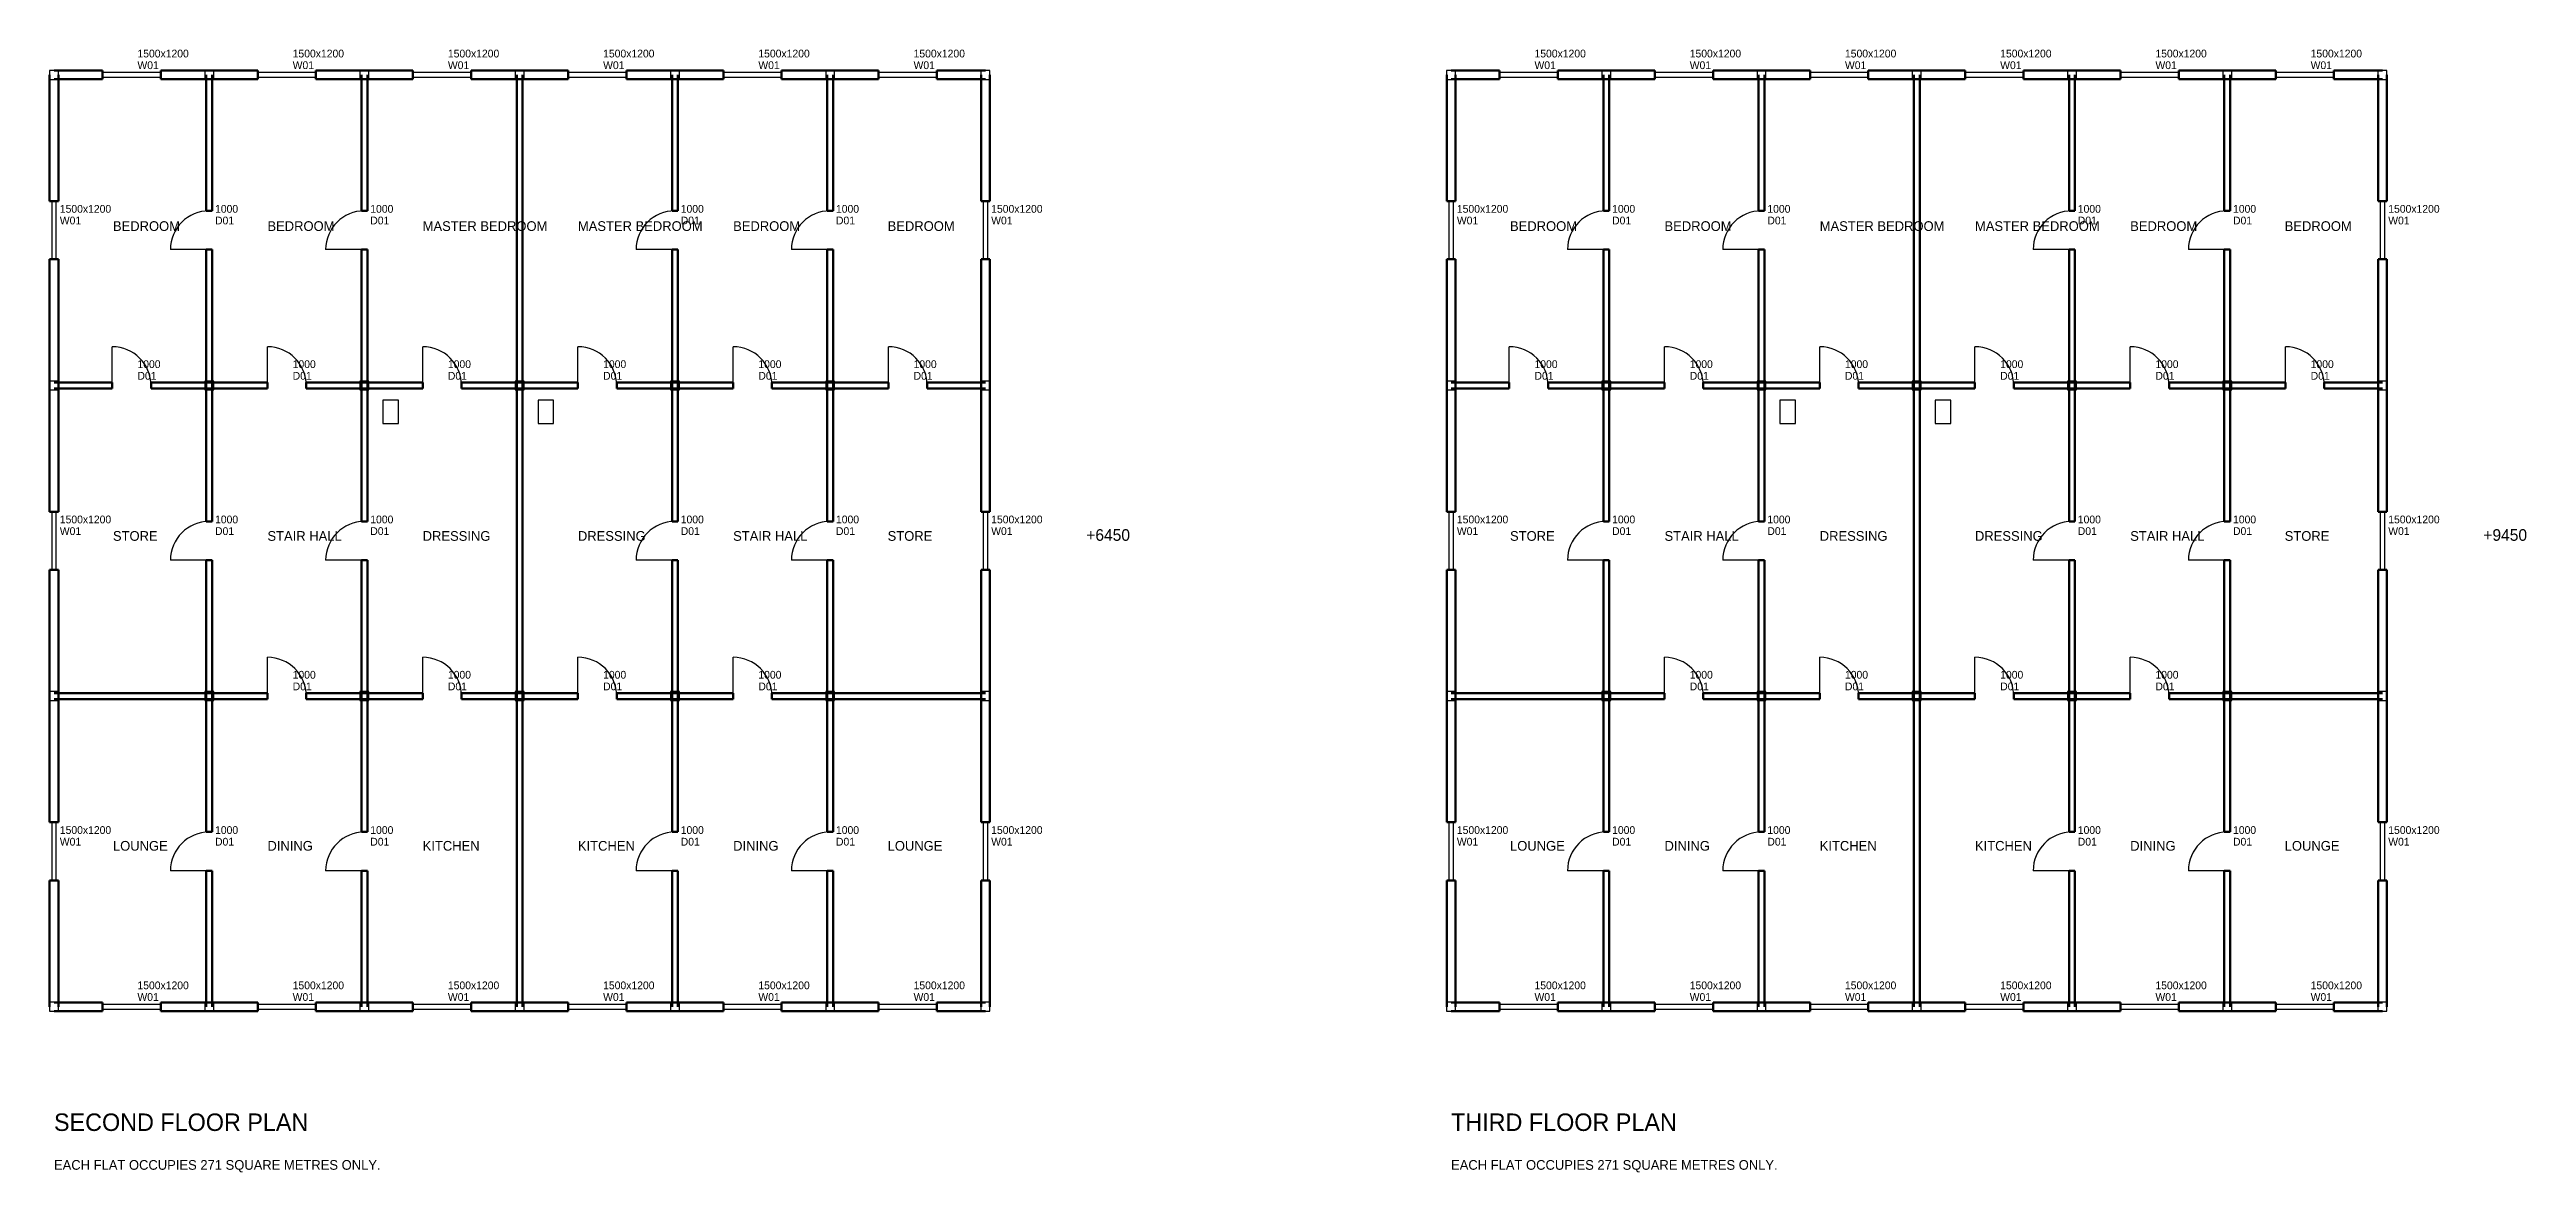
# Model space of a CAD drawing. Header units: millimetres. Extents: x -115 to 225469, y -4269 to 24653.
# Drawn here: x 71885 to 135711, y -4269 to 24653 of the extents above; entities that cross this region are included whole.
import ezdxf

# ---------------------------------------------------------------- set-up
doc = ezdxf.new("R2010")
doc.units = ezdxf.units.MM
for name, color, linetype in [('COLUMN', 5, 'CONTINUOUS'), ('DOOR', 3, 'CONTINUOUS'), ('SANITARY', 7, 'CONTINUOUS'), ('TEXT', 6, 'CONTINUOUS'), ('WALL', 4, 'CONTINUOUS'), ('WIND', 2, 'CONTINUOUS')]:
    doc.layers.add(name, color=color, linetype=linetype)

msp = doc.modelspace()

# ---------------------------------------------------------------- texts
at = {"layer": 'TEXT'}
for s, height, p in [('BEDROOM', 250, (73518.8, 19981.2)), ('BEDROOM', 250, (77500, 19981.2)), ('MASTER BEDROOM', 250, (81500, 19981.2)), ('MASTER BEDROOM', 250, (85500, 19981.2)), ('BEDROOM', 250, (89500, 19981.2)), ('BEDROOM', 250, (93481.2, 19981.2)), ('BEDROOM', 250, (109518.8, 19981.2)), ('BEDROOM', 250, (113500, 19981.2)), ('MASTER BEDROOM', 250, (117500, 19981.2)), ('MASTER BEDROOM', 250, (121500, 19981.2)), ('BEDROOM', 250, (125500, 19981.2)), ('BEDROOM', 250, (129481.2, 19981.2)), ('STORE', 250, (73518.8, 12000)), ('STAIR HALL', 250, (77500, 12000)), ('DRESSING', 250, (81500, 12000)), ('DRESSING', 250, (85500, 12000)), ('STAIR HALL', 250, (89500, 12000)), ('STORE', 250, (93481.2, 12000)), ('+6450', 300, (98600, 12000)), ('STORE', 250, (109518.8, 12000)), ('STAIR HALL', 250, (113500, 12000)), ('DRESSING', 250, (117500, 12000)), ('DRESSING', 250, (121500, 12000)), ('STAIR HALL', 250, (125500, 12000)), ('STORE', 250, (129481.2, 12000)), ('+9450', 300, (134600, 12000)), ('LOUNGE', 250, (73518.8, 4018.8)), ('DINING', 250, (77500, 4018.8)), ('KITCHEN', 250, (81500, 4018.8)), ('KITCHEN', 250, (85500, 4018.8)), ('DINING', 250, (89500, 4018.8)), ('LOUNGE', 250, (93481.2, 4018.8)), ('LOUNGE', 250, (109518.8, 4018.8)), ('DINING', 250, (113500, 4018.8)), ('KITCHEN', 250, (117500, 4018.8)), ('KITCHEN', 250, (121500, 4018.8)), ('DINING', 250, (125500, 4018.8)), ('LOUNGE', 250, (129481.2, 4018.8)), ('SECOND FLOOR PLAN', 450, (72000, -3200)), ('THIRD FLOOR PLAN', 450, (108000, -3200)), ('EACH FLAT OCCUPIES 271 SQUARE METRES ONLY.', 250, (72000, -4200)), ('EACH FLAT OCCUPIES 271 SQUARE METRES ONLY.', 250, (108000, -4200))]:
    msp.add_text(s, height=height, dxfattribs=at).set_placement(p)

# ---------------------------------------------------------------- blocks, each defined once
blk = doc.blocks.new('WINDOW')
at = {"layer": 'WIND'}
blk.add_lwpolyline([(-750, -60), (750, -60), (750, 60), (-750, 60)], close=True, dxfattribs=at)
blk = doc.blocks.new('DOOR')
at = {"layer": 'DOOR'}
blk.add_line((-500, 0), (-500, 1000), dxfattribs=at)
blk.add_arc((-500, 0), 1000, 0, 90, dxfattribs=at)
blk = doc.blocks.new('WC-STD')
at = {"layer": 'SANITARY'}
blk.add_lwpolyline([(-200, -300), (200, -300), (200, 300), (-200, 300)], close=True, dxfattribs=at)

# ---------------------------------------------------------------- linework, layer by layer
at = {"layer": 'COLUMN'}
for points in [[(71885, 23885), (72115, 23885), (72115, 24115), (71885, 24115)], [(75885, 23885), (76115, 23885), (76115, 24115), (75885, 24115)], [(79885, 23885), (80115, 23885), (80115, 24115), (79885, 24115)], [(83885, 23885), (84115, 23885), (84115, 24115), (83885, 24115)], [(87885, 23885), (88115, 23885), (88115, 24115), (87885, 24115)], [(91885, 23885), (92115, 23885), (92115, 24115), (91885, 24115)], [(95885, 23885), (96115, 23885), (96115, 24115), (95885, 24115)], [(107885, 23885), (108115, 23885), (108115, 24115), (107885, 24115)], [(111885, 23885), (112115, 23885), (112115, 24115), (111885, 24115)], [(115885, 23885), (116115, 23885), (116115, 24115), (115885, 24115)], [(119885, 23885), (120115, 23885), (120115, 24115), (119885, 24115)], [(123885, 23885), (124115, 23885), (124115, 24115), (123885, 24115)], [(127885, 23885), (128115, 23885), (128115, 24115), (127885, 24115)], [(131885, 23885), (132115, 23885), (132115, 24115), (131885, 24115)], [(71885, 15885), (72115, 15885), (72115, 16115), (71885, 16115)], [(75885, 15885), (76115, 15885), (76115, 16115), (75885, 16115)], [(79885, 15885), (80115, 15885), (80115, 16115), (79885, 16115)], [(83885, 15885), (84115, 15885), (84115, 16115), (83885, 16115)], [(87885, 15885), (88115, 15885), (88115, 16115), (87885, 16115)], [(91885, 15885), (92115, 15885), (92115, 16115), (91885, 16115)], [(95885, 15885), (96115, 15885), (96115, 16115), (95885, 16115)], [(107885, 15885), (108115, 15885), (108115, 16115), (107885, 16115)], [(111885, 15885), (112115, 15885), (112115, 16115), (111885, 16115)], [(115885, 15885), (116115, 15885), (116115, 16115), (115885, 16115)], [(119885, 15885), (120115, 15885), (120115, 16115), (119885, 16115)], [(123885, 15885), (124115, 15885), (124115, 16115), (123885, 16115)], [(127885, 15885), (128115, 15885), (128115, 16115), (127885, 16115)], [(131885, 15885), (132115, 15885), (132115, 16115), (131885, 16115)], [(71885, 7885), (72115, 7885), (72115, 8115), (71885, 8115)], [(75885, 7885), (76115, 7885), (76115, 8115), (75885, 8115)], [(79885, 7885), (80115, 7885), (80115, 8115), (79885, 8115)], [(83885, 7885), (84115, 7885), (84115, 8115), (83885, 8115)], [(87885, 7885), (88115, 7885), (88115, 8115), (87885, 8115)], [(91885, 7885), (92115, 7885), (92115, 8115), (91885, 8115)], [(95885, 7885), (96115, 7885), (96115, 8115), (95885, 8115)], [(107885, 7885), (108115, 7885), (108115, 8115), (107885, 8115)], [(111885, 7885), (112115, 7885), (112115, 8115), (111885, 8115)], [(115885, 7885), (116115, 7885), (116115, 8115), (115885, 8115)], [(119885, 7885), (120115, 7885), (120115, 8115), (119885, 8115)], [(123885, 7885), (124115, 7885), (124115, 8115), (123885, 8115)], [(127885, 7885), (128115, 7885), (128115, 8115), (127885, 8115)], [(131885, 7885), (132115, 7885), (132115, 8115), (131885, 8115)], [(71885, -115), (72115, -115), (72115, 115), (71885, 115)], [(75885, -115), (76115, -115), (76115, 115), (75885, 115)], [(79885, -115), (80115, -115), (80115, 115), (79885, 115)], [(83885, -115), (84115, -115), (84115, 115), (83885, 115)], [(87885, -115), (88115, -115), (88115, 115), (87885, 115)], [(91885, -115), (92115, -115), (92115, 115), (91885, 115)], [(95885, -115), (96115, -115), (96115, 115), (95885, 115)], [(107885, -115), (108115, -115), (108115, 115), (107885, 115)], [(111885, -115), (112115, -115), (112115, 115), (111885, 115)], [(115885, -115), (116115, -115), (116115, 115), (115885, 115)], [(119885, -115), (120115, -115), (120115, 115), (119885, 115)], [(123885, -115), (124115, -115), (124115, 115), (123885, 115)], [(127885, -115), (128115, -115), (128115, 115), (127885, 115)], [(131885, -115), (132115, -115), (132115, 115), (131885, 115)]]:
    msp.add_lwpolyline(points, close=True, dxfattribs=at)
at = {"layer": 'WALL', "lineweight": 50}
for p, q in [((71887.5, 20750), (71887.5, 24000)), ((73250, 24112.5), (72000, 24112.5)), ((72000, 23887.5), (73250, 23887.5)), ((72112.5, 24000), (72112.5, 20750)), ((73250, 23887.5), (73250, 24112.5)), ((76000, 24112.5), (74750, 24112.5)), ((74750, 23887.5), (74750, 24112.5)), ((74750, 23887.5), (76000, 23887.5)), ((75925, 20500), (75925, 24000)), ((77250, 24112.5), (76000, 24112.5)), ((76000, 23887.5), (77250, 23887.5)), ((76075, 24000), (76075, 20500)), ((77250, 23887.5), (77250, 24112.5)), ((80000, 24112.5), (78750, 24112.5)), ((78750, 23887.5), (78750, 24112.5)), ((78750, 23887.5), (80000, 23887.5)), ((79925, 20500), (79925, 24000)), ((81250, 24112.5), (80000, 24112.5)), ((80000, 23887.5), (81250, 23887.5)), ((80075, 24000), (80075, 20500)), ((81250, 23887.5), (81250, 24112.5)), ((84000, 24112.5), (82750, 24112.5)), ((82750, 23887.5), (82750, 24112.5)), ((82750, 23887.5), (84000, 23887.5)), ((83925, 16000), (83925, 24000)), ((85250, 24112.5), (84000, 24112.5)), ((84000, 23887.5), (85250, 23887.5)), ((84075, 24000), (84075, 16000)), ((85250, 23887.5), (85250, 24112.5)), ((88000, 24112.5), (86750, 24112.5)), ((86750, 23887.5), (86750, 24112.5)), ((86750, 23887.5), (88000, 23887.5)), ((87925, 20500), (87925, 24000)), ((89250, 24112.5), (88000, 24112.5)), ((88000, 23887.5), (89250, 23887.5)), ((88075, 24000), (88075, 20500)), ((89250, 23887.5), (89250, 24112.5)), ((92000, 24112.5), (90750, 24112.5)), ((90750, 23887.5), (90750, 24112.5)), ((90750, 23887.5), (92000, 23887.5)), ((91925, 20500), (91925, 24000)), ((93250, 24112.5), (92000, 24112.5)), ((92000, 23887.5), (93250, 23887.5)), ((92075, 24000), (92075, 20500)), ((93250, 23887.5), (93250, 24112.5)), ((96000, 24112.5), (94750, 24112.5)), ((94750, 23887.5), (94750, 24112.5)), ((94750, 23887.5), (96000, 23887.5)), ((95887.5, 20750), (95887.5, 24000)), ((96112.5, 24000), (96112.5, 20750)), ((107887.5, 20750), (107887.5, 24000)), ((109250, 24112.5), (108000, 24112.5)), ((108000, 23887.5), (109250, 23887.5)), ((108112.5, 24000), (108112.5, 20750)), ((109250, 23887.5), (109250, 24112.5)), ((112000, 24112.5), (110750, 24112.5)), ((110750, 23887.5), (110750, 24112.5)), ((110750, 23887.5), (112000, 23887.5)), ((111925, 20500), (111925, 24000)), ((113250, 24112.5), (112000, 24112.5)), ((112000, 23887.5), (113250, 23887.5)), ((112075, 24000), (112075, 20500)), ((113250, 23887.5), (113250, 24112.5)), ((116000, 24112.5), (114750, 24112.5)), ((114750, 23887.5), (114750, 24112.5)), ((114750, 23887.5), (116000, 23887.5)), ((115925, 20500), (115925, 24000)), ((117250, 24112.5), (116000, 24112.5)), ((116000, 23887.5), (117250, 23887.5)), ((116075, 24000), (116075, 20500)), ((117250, 23887.5), (117250, 24112.5)), ((120000, 24112.5), (118750, 24112.5)), ((118750, 23887.5), (118750, 24112.5)), ((118750, 23887.5), (120000, 23887.5)), ((119925, 16000), (119925, 24000)), ((121250, 24112.5), (120000, 24112.5)), ((120000, 23887.5), (121250, 23887.5)), ((120075, 24000), (120075, 16000)), ((121250, 23887.5), (121250, 24112.5)), ((124000, 24112.5), (122750, 24112.5)), ((122750, 23887.5), (122750, 24112.5)), ((122750, 23887.5), (124000, 23887.5)), ((123925, 20500), (123925, 24000)), ((125250, 24112.5), (124000, 24112.5)), ((124000, 23887.5), (125250, 23887.5)), ((124075, 24000), (124075, 20500)), ((125250, 23887.5), (125250, 24112.5)), ((128000, 24112.5), (126750, 24112.5)), ((126750, 23887.5), (126750, 24112.5)), ((126750, 23887.5), (128000, 23887.5)), ((127925, 20500), (127925, 24000)), ((129250, 24112.5), (128000, 24112.5)), ((128000, 23887.5), (129250, 23887.5)), ((128075, 24000), (128075, 20500)), ((129250, 23887.5), (129250, 24112.5)), ((132000, 24112.5), (130750, 24112.5)), ((130750, 23887.5), (130750, 24112.5)), ((130750, 23887.5), (132000, 23887.5)), ((131887.5, 20750), (131887.5, 24000)), ((132112.5, 24000), (132112.5, 20750)), ((71887.5, 20750), (72112.5, 20750)), ((75925, 20500), (76075, 20500)), ((79925, 20500), (80075, 20500)), ((87925, 20500), (88075, 20500)), ((91925, 20500), (92075, 20500)), ((95887.5, 20750), (96112.5, 20750)), ((107887.5, 20750), (108112.5, 20750)), ((111925, 20500), (112075, 20500)), ((115925, 20500), (116075, 20500)), ((123925, 20500), (124075, 20500)), ((127925, 20500), (128075, 20500)), ((131887.5, 20750), (132112.5, 20750)), ((71887.5, 16000), (71887.5, 19250)), ((71887.5, 19250), (72112.5, 19250)), ((72112.5, 19250), (72112.5, 16000)), ((75925, 16000), (75925, 19500)), ((75925, 19500), (76075, 19500)), ((76075, 19500), (76075, 16000)), ((79925, 16000), (79925, 19500)), ((79925, 19500), (80075, 19500)), ((80075, 19500), (80075, 16000)), ((87925, 16000), (87925, 19500)), ((87925, 19500), (88075, 19500)), ((88075, 19500), (88075, 16000)), ((91925, 16000), (91925, 19500)), ((91925, 19500), (92075, 19500)), ((92075, 19500), (92075, 16000)), ((95887.5, 16000), (95887.5, 19250)), ((95887.5, 19250), (96112.5, 19250)), ((96112.5, 19250), (96112.5, 16000)), ((107887.5, 16000), (107887.5, 19250)), ((107887.5, 19250), (108112.5, 19250)), ((108112.5, 19250), (108112.5, 16000)), ((111925, 16000), (111925, 19500)), ((111925, 19500), (112075, 19500)), ((112075, 19500), (112075, 16000)), ((115925, 16000), (115925, 19500)), ((115925, 19500), (116075, 19500)), ((116075, 19500), (116075, 16000)), ((123925, 16000), (123925, 19500)), ((123925, 19500), (124075, 19500)), ((124075, 19500), (124075, 16000)), ((127925, 16000), (127925, 19500)), ((127925, 19500), (128075, 19500)), ((128075, 19500), (128075, 16000)), ((131887.5, 16000), (131887.5, 19250)), ((131887.5, 19250), (132112.5, 19250)), ((132112.5, 19250), (132112.5, 16000)), ((71887.5, 12750), (71887.5, 16000)), ((73500, 16075), (72000, 16075)), ((72112.5, 16000), (72112.5, 12750)), ((73500, 15925), (73500, 16075)), ((76000, 16075), (74500, 16075)), ((74500, 15925), (74500, 16075)), ((75925, 12500), (75925, 16000)), ((77500, 16075), (76000, 16075)), ((76075, 16000), (76075, 12500)), ((77500, 15925), (77500, 16075)), ((80000, 16075), (78500, 16075)), ((78500, 15925), (78500, 16075)), ((79925, 12500), (79925, 16000)), ((81500, 16075), (80000, 16075)), ((80075, 16000), (80075, 12500)), ((81500, 15925), (81500, 16075)), ((84000, 16075), (82500, 16075)), ((82500, 15925), (82500, 16075)), ((83925, 8000), (83925, 16000)), ((85500, 16075), (84000, 16075)), ((84075, 16000), (84075, 8000)), ((85500, 15925), (85500, 16075)), ((88000, 16075), (86500, 16075)), ((86500, 15925), (86500, 16075)), ((87925, 12500), (87925, 16000)), ((89500, 16075), (88000, 16075)), ((88075, 16000), (88075, 12500)), ((89500, 15925), (89500, 16075)), ((92000, 16075), (90500, 16075)), ((90500, 15925), (90500, 16075)), ((91925, 12500), (91925, 16000)), ((93500, 16075), (92000, 16075)), ((92075, 16000), (92075, 12500)), ((93500, 15925), (93500, 16075)), ((96000, 16075), (94500, 16075)), ((94500, 15925), (94500, 16075)), ((95887.5, 12750), (95887.5, 16000)), ((96112.5, 16000), (96112.5, 12750)), ((107887.5, 12750), (107887.5, 16000)), ((109500, 16075), (108000, 16075)), ((108112.5, 16000), (108112.5, 12750)), ((109500, 15925), (109500, 16075)), ((112000, 16075), (110500, 16075)), ((110500, 15925), (110500, 16075)), ((111925, 12500), (111925, 16000)), ((113500, 16075), (112000, 16075)), ((112075, 16000), (112075, 12500)), ((113500, 15925), (113500, 16075)), ((116000, 16075), (114500, 16075)), ((114500, 15925), (114500, 16075)), ((115925, 12500), (115925, 16000)), ((117500, 16075), (116000, 16075)), ((116075, 16000), (116075, 12500)), ((117500, 15925), (117500, 16075)), ((120000, 16075), (118500, 16075)), ((118500, 15925), (118500, 16075)), ((119925, 8000), (119925, 16000)), ((121500, 16075), (120000, 16075)), ((120075, 16000), (120075, 8000)), ((121500, 15925), (121500, 16075)), ((124000, 16075), (122500, 16075)), ((122500, 15925), (122500, 16075)), ((123925, 12500), (123925, 16000)), ((125500, 16075), (124000, 16075)), ((124075, 16000), (124075, 12500)), ((125500, 15925), (125500, 16075)), ((128000, 16075), (126500, 16075)), ((126500, 15925), (126500, 16075)), ((127925, 12500), (127925, 16000)), ((129500, 16075), (128000, 16075)), ((128075, 16000), (128075, 12500)), ((129500, 15925), (129500, 16075)), ((132000, 16075), (130500, 16075)), ((130500, 15925), (130500, 16075)), ((131887.5, 12750), (131887.5, 16000)), ((132112.5, 16000), (132112.5, 12750)), ((72000, 15925), (73500, 15925)), ((74500, 15925), (76000, 15925)), ((76000, 15925), (77500, 15925)), ((78500, 15925), (80000, 15925)), ((80000, 15925), (81500, 15925)), ((82500, 15925), (84000, 15925)), ((84000, 15925), (85500, 15925)), ((86500, 15925), (88000, 15925)), ((88000, 15925), (89500, 15925)), ((90500, 15925), (92000, 15925)), ((92000, 15925), (93500, 15925)), ((94500, 15925), (96000, 15925)), ((108000, 15925), (109500, 15925)), ((110500, 15925), (112000, 15925)), ((112000, 15925), (113500, 15925)), ((114500, 15925), (116000, 15925)), ((116000, 15925), (117500, 15925)), ((118500, 15925), (120000, 15925)), ((120000, 15925), (121500, 15925)), ((122500, 15925), (124000, 15925)), ((124000, 15925), (125500, 15925)), ((126500, 15925), (128000, 15925)), ((128000, 15925), (129500, 15925)), ((130500, 15925), (132000, 15925)), ((71887.5, 12750), (72112.5, 12750)), ((75925, 12500), (76075, 12500)), ((79925, 12500), (80075, 12500)), ((87925, 12500), (88075, 12500)), ((91925, 12500), (92075, 12500)), ((95887.5, 12750), (96112.5, 12750)), ((107887.5, 12750), (108112.5, 12750)), ((111925, 12500), (112075, 12500)), ((115925, 12500), (116075, 12500)), ((123925, 12500), (124075, 12500)), ((127925, 12500), (128075, 12500)), ((131887.5, 12750), (132112.5, 12750)), ((75925, 8000), (75925, 11500)), ((75925, 11500), (76075, 11500)), ((76075, 11500), (76075, 8000)), ((79925, 8000), (79925, 11500)), ((79925, 11500), (80075, 11500)), ((80075, 11500), (80075, 8000)), ((87925, 8000), (87925, 11500)), ((87925, 11500), (88075, 11500)), ((88075, 11500), (88075, 8000)), ((91925, 8000), (91925, 11500)), ((91925, 11500), (92075, 11500)), ((92075, 11500), (92075, 8000)), ((111925, 8000), (111925, 11500)), ((111925, 11500), (112075, 11500)), ((112075, 11500), (112075, 8000)), ((115925, 8000), (115925, 11500)), ((115925, 11500), (116075, 11500)), ((116075, 11500), (116075, 8000)), ((123925, 8000), (123925, 11500)), ((123925, 11500), (124075, 11500)), ((124075, 11500), (124075, 8000)), ((127925, 8000), (127925, 11500)), ((127925, 11500), (128075, 11500)), ((128075, 11500), (128075, 8000)), ((71887.5, 8000), (71887.5, 11250)), ((71887.5, 11250), (72112.5, 11250)), ((72112.5, 11250), (72112.5, 8000)), ((95887.5, 8000), (95887.5, 11250)), ((95887.5, 11250), (96112.5, 11250)), ((96112.5, 11250), (96112.5, 8000)), ((107887.5, 8000), (107887.5, 11250)), ((107887.5, 11250), (108112.5, 11250)), ((108112.5, 11250), (108112.5, 8000)), ((131887.5, 8000), (131887.5, 11250)), ((131887.5, 11250), (132112.5, 11250)), ((132112.5, 11250), (132112.5, 8000)), ((71887.5, 4750), (71887.5, 8000)), ((76000, 8075), (72000, 8075)), ((72000, 7925), (76000, 7925)), ((72112.5, 8000), (72112.5, 4750)), ((75925, 4500), (75925, 8000)), ((77500, 8075), (76000, 8075)), ((76000, 7925), (77500, 7925)), ((76075, 8000), (76075, 4500)), ((77500, 7925), (77500, 8075)), ((80000, 8075), (78500, 8075)), ((78500, 7925), (78500, 8075)), ((78500, 7925), (80000, 7925)), ((79925, 4500), (79925, 8000)), ((81500, 8075), (80000, 8075)), ((80000, 7925), (81500, 7925)), ((80075, 8000), (80075, 4500)), ((81500, 7925), (81500, 8075)), ((84000, 8075), (82500, 8075)), ((82500, 7925), (82500, 8075)), ((82500, 7925), (84000, 7925)), ((83925, 0), (83925, 8000)), ((85500, 8075), (84000, 8075)), ((84000, 7925), (85500, 7925)), ((84075, 8000), (84075, 0)), ((85500, 7925), (85500, 8075)), ((88000, 8075), (86500, 8075)), ((86500, 7925), (86500, 8075)), ((86500, 7925), (88000, 7925)), ((87925, 4500), (87925, 8000)), ((89500, 8075), (88000, 8075)), ((88000, 7925), (89500, 7925)), ((88075, 8000), (88075, 4500)), ((89500, 7925), (89500, 8075)), ((92000, 8075), (90500, 8075)), ((90500, 7925), (90500, 8075)), ((90500, 7925), (92000, 7925)), ((91925, 4500), (91925, 8000)), ((96000, 8075), (92000, 8075)), ((92000, 7925), (96000, 7925)), ((92075, 8000), (92075, 4500)), ((95887.5, 4750), (95887.5, 8000)), ((96112.5, 8000), (96112.5, 4750)), ((107887.5, 4750), (107887.5, 8000)), ((112000, 8075), (108000, 8075)), ((108000, 7925), (112000, 7925)), ((108112.5, 8000), (108112.5, 4750)), ((111925, 4500), (111925, 8000)), ((113500, 8075), (112000, 8075)), ((112000, 7925), (113500, 7925)), ((112075, 8000), (112075, 4500)), ((113500, 7925), (113500, 8075)), ((116000, 8075), (114500, 8075)), ((114500, 7925), (114500, 8075)), ((114500, 7925), (116000, 7925)), ((115925, 4500), (115925, 8000)), ((117500, 8075), (116000, 8075)), ((116000, 7925), (117500, 7925)), ((116075, 8000), (116075, 4500)), ((117500, 7925), (117500, 8075)), ((120000, 8075), (118500, 8075)), ((118500, 7925), (118500, 8075)), ((118500, 7925), (120000, 7925)), ((119925, 0), (119925, 8000)), ((121500, 8075), (120000, 8075)), ((120000, 7925), (121500, 7925)), ((120075, 8000), (120075, 0)), ((121500, 7925), (121500, 8075)), ((124000, 8075), (122500, 8075)), ((122500, 7925), (122500, 8075)), ((122500, 7925), (124000, 7925)), ((123925, 4500), (123925, 8000)), ((125500, 8075), (124000, 8075)), ((124000, 7925), (125500, 7925)), ((124075, 8000), (124075, 4500)), ((125500, 7925), (125500, 8075)), ((128000, 8075), (126500, 8075)), ((126500, 7925), (126500, 8075)), ((126500, 7925), (128000, 7925)), ((127925, 4500), (127925, 8000)), ((132000, 8075), (128000, 8075)), ((128000, 7925), (132000, 7925)), ((128075, 8000), (128075, 4500)), ((131887.5, 4750), (131887.5, 8000)), ((132112.5, 8000), (132112.5, 4750)), ((71887.5, 4750), (72112.5, 4750)), ((75925, 4500), (76075, 4500)), ((79925, 4500), (80075, 4500)), ((87925, 4500), (88075, 4500)), ((91925, 4500), (92075, 4500)), ((95887.5, 4750), (96112.5, 4750)), ((107887.5, 4750), (108112.5, 4750)), ((111925, 4500), (112075, 4500)), ((115925, 4500), (116075, 4500)), ((123925, 4500), (124075, 4500)), ((127925, 4500), (128075, 4500)), ((131887.5, 4750), (132112.5, 4750)), ((71887.5, 0), (71887.5, 3250)), ((71887.5, 3250), (72112.5, 3250)), ((72112.5, 3250), (72112.5, 0)), ((75925, 0), (75925, 3500)), ((75925, 3500), (76075, 3500)), ((76075, 3500), (76075, 0)), ((79925, 0), (79925, 3500)), ((79925, 3500), (80075, 3500)), ((80075, 3500), (80075, 0)), ((87925, 0), (87925, 3500)), ((87925, 3500), (88075, 3500)), ((88075, 3500), (88075, 0)), ((91925, 0), (91925, 3500)), ((91925, 3500), (92075, 3500)), ((92075, 3500), (92075, 0)), ((95887.5, 0), (95887.5, 3250)), ((95887.5, 3250), (96112.5, 3250)), ((96112.5, 3250), (96112.5, 0)), ((107887.5, 0), (107887.5, 3250)), ((107887.5, 3250), (108112.5, 3250)), ((108112.5, 3250), (108112.5, 0)), ((111925, 0), (111925, 3500)), ((111925, 3500), (112075, 3500)), ((112075, 3500), (112075, 0)), ((115925, 0), (115925, 3500)), ((115925, 3500), (116075, 3500)), ((116075, 3500), (116075, 0)), ((123925, 0), (123925, 3500)), ((123925, 3500), (124075, 3500)), ((124075, 3500), (124075, 0)), ((127925, 0), (127925, 3500)), ((127925, 3500), (128075, 3500)), ((128075, 3500), (128075, 0)), ((131887.5, 0), (131887.5, 3250)), ((131887.5, 3250), (132112.5, 3250)), ((132112.5, 3250), (132112.5, 0)), ((73250, 112.5), (72000, 112.5)), ((73250, -112.5), (73250, 112.5)), ((76000, 112.5), (74750, 112.5)), ((74750, -112.5), (74750, 112.5)), ((77250, 112.5), (76000, 112.5)), ((77250, -112.5), (77250, 112.5)), ((80000, 112.5), (78750, 112.5)), ((78750, -112.5), (78750, 112.5)), ((81250, 112.5), (80000, 112.5)), ((81250, -112.5), (81250, 112.5)), ((84000, 112.5), (82750, 112.5)), ((82750, -112.5), (82750, 112.5)), ((85250, 112.5), (84000, 112.5)), ((85250, -112.5), (85250, 112.5)), ((88000, 112.5), (86750, 112.5)), ((86750, -112.5), (86750, 112.5)), ((89250, 112.5), (88000, 112.5)), ((89250, -112.5), (89250, 112.5)), ((92000, 112.5), (90750, 112.5)), ((90750, -112.5), (90750, 112.5)), ((93250, 112.5), (92000, 112.5)), ((93250, -112.5), (93250, 112.5)), ((96000, 112.5), (94750, 112.5)), ((94750, -112.5), (94750, 112.5)), ((109250, 112.5), (108000, 112.5)), ((109250, -112.5), (109250, 112.5)), ((112000, 112.5), (110750, 112.5)), ((110750, -112.5), (110750, 112.5)), ((113250, 112.5), (112000, 112.5)), ((113250, -112.5), (113250, 112.5)), ((116000, 112.5), (114750, 112.5)), ((114750, -112.5), (114750, 112.5)), ((117250, 112.5), (116000, 112.5)), ((117250, -112.5), (117250, 112.5)), ((120000, 112.5), (118750, 112.5)), ((118750, -112.5), (118750, 112.5)), ((121250, 112.5), (120000, 112.5)), ((121250, -112.5), (121250, 112.5)), ((124000, 112.5), (122750, 112.5)), ((122750, -112.5), (122750, 112.5)), ((125250, 112.5), (124000, 112.5)), ((125250, -112.5), (125250, 112.5)), ((128000, 112.5), (126750, 112.5)), ((126750, -112.5), (126750, 112.5)), ((129250, 112.5), (128000, 112.5)), ((129250, -112.5), (129250, 112.5)), ((132000, 112.5), (130750, 112.5)), ((130750, -112.5), (130750, 112.5)), ((72000, -112.5), (73250, -112.5)), ((74750, -112.5), (76000, -112.5)), ((76000, -112.5), (77250, -112.5)), ((78750, -112.5), (80000, -112.5)), ((80000, -112.5), (81250, -112.5)), ((82750, -112.5), (84000, -112.5)), ((84000, -112.5), (85250, -112.5)), ((86750, -112.5), (88000, -112.5)), ((88000, -112.5), (89250, -112.5)), ((90750, -112.5), (92000, -112.5)), ((92000, -112.5), (93250, -112.5)), ((94750, -112.5), (96000, -112.5)), ((108000, -112.5), (109250, -112.5)), ((110750, -112.5), (112000, -112.5)), ((112000, -112.5), (113250, -112.5)), ((114750, -112.5), (116000, -112.5)), ((116000, -112.5), (117250, -112.5)), ((118750, -112.5), (120000, -112.5)), ((120000, -112.5), (121250, -112.5)), ((122750, -112.5), (124000, -112.5)), ((124000, -112.5), (125250, -112.5)), ((126750, -112.5), (128000, -112.5)), ((128000, -112.5), (129250, -112.5)), ((130750, -112.5), (132000, -112.5))]:
    msp.add_line(p, q, dxfattribs=at)

# ---------------------------------------------------------------- block references
at = {"layer": 'DOOR'}
ref = msp.add_blockref('DOOR', (76000, 20000), dxfattribs=dict(at, rotation=90))
ref.add_attrib('MARK', 'D01', (76150, 20150), dxfattribs={"layer": 'TEXT', "height": 200})
ref.add_attrib('WIDTH', '1000', (76150, 20450), dxfattribs={"layer": 'TEXT', "height": 200})
ref = msp.add_blockref('DOOR', (80000, 20000), dxfattribs=dict(at, rotation=90))
ref.add_attrib('MARK', 'D01', (80150, 20150), dxfattribs={"layer": 'TEXT', "height": 200})
ref.add_attrib('WIDTH', '1000', (80150, 20450), dxfattribs={"layer": 'TEXT', "height": 200})
ref = msp.add_blockref('DOOR', (88000, 20000), dxfattribs=dict(at, rotation=90))
ref.add_attrib('MARK', 'D01', (88150, 20150), dxfattribs={"layer": 'TEXT', "height": 200})
ref.add_attrib('WIDTH', '1000', (88150, 20450), dxfattribs={"layer": 'TEXT', "height": 200})
ref = msp.add_blockref('DOOR', (92000, 20000), dxfattribs=dict(at, rotation=90))
ref.add_attrib('MARK', 'D01', (92150, 20150), dxfattribs={"layer": 'TEXT', "height": 200})
ref.add_attrib('WIDTH', '1000', (92150, 20450), dxfattribs={"layer": 'TEXT', "height": 200})
ref = msp.add_blockref('DOOR', (112000, 20000), dxfattribs=dict(at, rotation=90))
ref.add_attrib('MARK', 'D01', (112150, 20150), dxfattribs={"layer": 'TEXT', "height": 200})
ref.add_attrib('WIDTH', '1000', (112150, 20450), dxfattribs={"layer": 'TEXT', "height": 200})
ref = msp.add_blockref('DOOR', (116000, 20000), dxfattribs=dict(at, rotation=90))
ref.add_attrib('MARK', 'D01', (116150, 20150), dxfattribs={"layer": 'TEXT', "height": 200})
ref.add_attrib('WIDTH', '1000', (116150, 20450), dxfattribs={"layer": 'TEXT', "height": 200})
ref = msp.add_blockref('DOOR', (124000, 20000), dxfattribs=dict(at, rotation=90))
ref.add_attrib('MARK', 'D01', (124150, 20150), dxfattribs={"layer": 'TEXT', "height": 200})
ref.add_attrib('WIDTH', '1000', (124150, 20450), dxfattribs={"layer": 'TEXT', "height": 200})
ref = msp.add_blockref('DOOR', (128000, 20000), dxfattribs=dict(at, rotation=90))
ref.add_attrib('MARK', 'D01', (128150, 20150), dxfattribs={"layer": 'TEXT', "height": 200})
ref.add_attrib('WIDTH', '1000', (128150, 20450), dxfattribs={"layer": 'TEXT', "height": 200})
ref = msp.add_blockref('DOOR', (74000, 16000), dxfattribs=at)
ref.add_attrib('MARK', 'D01', (74150, 16150), dxfattribs={"layer": 'TEXT', "height": 200})
ref.add_attrib('WIDTH', '1000', (74150, 16450), dxfattribs={"layer": 'TEXT', "height": 200})
ref = msp.add_blockref('DOOR', (78000, 16000), dxfattribs=at)
ref.add_attrib('MARK', 'D01', (78150, 16150), dxfattribs={"layer": 'TEXT', "height": 200})
ref.add_attrib('WIDTH', '1000', (78150, 16450), dxfattribs={"layer": 'TEXT', "height": 200})
ref = msp.add_blockref('DOOR', (82000, 16000), dxfattribs=at)
ref.add_attrib('MARK', 'D01', (82150, 16150), dxfattribs={"layer": 'TEXT', "height": 200})
ref.add_attrib('WIDTH', '1000', (82150, 16450), dxfattribs={"layer": 'TEXT', "height": 200})
ref = msp.add_blockref('DOOR', (86000, 16000), dxfattribs=at)
ref.add_attrib('MARK', 'D01', (86150, 16150), dxfattribs={"layer": 'TEXT', "height": 200})
ref.add_attrib('WIDTH', '1000', (86150, 16450), dxfattribs={"layer": 'TEXT', "height": 200})
ref = msp.add_blockref('DOOR', (90000, 16000), dxfattribs=at)
ref.add_attrib('MARK', 'D01', (90150, 16150), dxfattribs={"layer": 'TEXT', "height": 200})
ref.add_attrib('WIDTH', '1000', (90150, 16450), dxfattribs={"layer": 'TEXT', "height": 200})
ref = msp.add_blockref('DOOR', (94000, 16000), dxfattribs=at)
ref.add_attrib('MARK', 'D01', (94150, 16150), dxfattribs={"layer": 'TEXT', "height": 200})
ref.add_attrib('WIDTH', '1000', (94150, 16450), dxfattribs={"layer": 'TEXT', "height": 200})
ref = msp.add_blockref('DOOR', (110000, 16000), dxfattribs=at)
ref.add_attrib('MARK', 'D01', (110150, 16150), dxfattribs={"layer": 'TEXT', "height": 200})
ref.add_attrib('WIDTH', '1000', (110150, 16450), dxfattribs={"layer": 'TEXT', "height": 200})
ref = msp.add_blockref('DOOR', (114000, 16000), dxfattribs=at)
ref.add_attrib('MARK', 'D01', (114150, 16150), dxfattribs={"layer": 'TEXT', "height": 200})
ref.add_attrib('WIDTH', '1000', (114150, 16450), dxfattribs={"layer": 'TEXT', "height": 200})
ref = msp.add_blockref('DOOR', (118000, 16000), dxfattribs=at)
ref.add_attrib('MARK', 'D01', (118150, 16150), dxfattribs={"layer": 'TEXT', "height": 200})
ref.add_attrib('WIDTH', '1000', (118150, 16450), dxfattribs={"layer": 'TEXT', "height": 200})
ref = msp.add_blockref('DOOR', (122000, 16000), dxfattribs=at)
ref.add_attrib('MARK', 'D01', (122150, 16150), dxfattribs={"layer": 'TEXT', "height": 200})
ref.add_attrib('WIDTH', '1000', (122150, 16450), dxfattribs={"layer": 'TEXT', "height": 200})
ref = msp.add_blockref('DOOR', (126000, 16000), dxfattribs=at)
ref.add_attrib('MARK', 'D01', (126150, 16150), dxfattribs={"layer": 'TEXT', "height": 200})
ref.add_attrib('WIDTH', '1000', (126150, 16450), dxfattribs={"layer": 'TEXT', "height": 200})
ref = msp.add_blockref('DOOR', (130000, 16000), dxfattribs=at)
ref.add_attrib('MARK', 'D01', (130150, 16150), dxfattribs={"layer": 'TEXT', "height": 200})
ref.add_attrib('WIDTH', '1000', (130150, 16450), dxfattribs={"layer": 'TEXT', "height": 200})
ref = msp.add_blockref('DOOR', (76000, 12000), dxfattribs=dict(at, rotation=90))
ref.add_attrib('MARK', 'D01', (76150, 12150), dxfattribs={"layer": 'TEXT', "height": 200})
ref.add_attrib('WIDTH', '1000', (76150, 12450), dxfattribs={"layer": 'TEXT', "height": 200})
ref = msp.add_blockref('DOOR', (80000, 12000), dxfattribs=dict(at, rotation=90))
ref.add_attrib('MARK', 'D01', (80150, 12150), dxfattribs={"layer": 'TEXT', "height": 200})
ref.add_attrib('WIDTH', '1000', (80150, 12450), dxfattribs={"layer": 'TEXT', "height": 200})
ref = msp.add_blockref('DOOR', (88000, 12000), dxfattribs=dict(at, rotation=90))
ref.add_attrib('MARK', 'D01', (88150, 12150), dxfattribs={"layer": 'TEXT', "height": 200})
ref.add_attrib('WIDTH', '1000', (88150, 12450), dxfattribs={"layer": 'TEXT', "height": 200})
ref = msp.add_blockref('DOOR', (92000, 12000), dxfattribs=dict(at, rotation=90))
ref.add_attrib('MARK', 'D01', (92150, 12150), dxfattribs={"layer": 'TEXT', "height": 200})
ref.add_attrib('WIDTH', '1000', (92150, 12450), dxfattribs={"layer": 'TEXT', "height": 200})
ref = msp.add_blockref('DOOR', (112000, 12000), dxfattribs=dict(at, rotation=90))
ref.add_attrib('MARK', 'D01', (112150, 12150), dxfattribs={"layer": 'TEXT', "height": 200})
ref.add_attrib('WIDTH', '1000', (112150, 12450), dxfattribs={"layer": 'TEXT', "height": 200})
ref = msp.add_blockref('DOOR', (116000, 12000), dxfattribs=dict(at, rotation=90))
ref.add_attrib('MARK', 'D01', (116150, 12150), dxfattribs={"layer": 'TEXT', "height": 200})
ref.add_attrib('WIDTH', '1000', (116150, 12450), dxfattribs={"layer": 'TEXT', "height": 200})
ref = msp.add_blockref('DOOR', (124000, 12000), dxfattribs=dict(at, rotation=90))
ref.add_attrib('MARK', 'D01', (124150, 12150), dxfattribs={"layer": 'TEXT', "height": 200})
ref.add_attrib('WIDTH', '1000', (124150, 12450), dxfattribs={"layer": 'TEXT', "height": 200})
ref = msp.add_blockref('DOOR', (128000, 12000), dxfattribs=dict(at, rotation=90))
ref.add_attrib('MARK', 'D01', (128150, 12150), dxfattribs={"layer": 'TEXT', "height": 200})
ref.add_attrib('WIDTH', '1000', (128150, 12450), dxfattribs={"layer": 'TEXT', "height": 200})
ref = msp.add_blockref('DOOR', (78000, 8000), dxfattribs=at)
ref.add_attrib('MARK', 'D01', (78150, 8150), dxfattribs={"layer": 'TEXT', "height": 200})
ref.add_attrib('WIDTH', '1000', (78150, 8450), dxfattribs={"layer": 'TEXT', "height": 200})
ref = msp.add_blockref('DOOR', (82000, 8000), dxfattribs=at)
ref.add_attrib('MARK', 'D01', (82150, 8150), dxfattribs={"layer": 'TEXT', "height": 200})
ref.add_attrib('WIDTH', '1000', (82150, 8450), dxfattribs={"layer": 'TEXT', "height": 200})
ref = msp.add_blockref('DOOR', (86000, 8000), dxfattribs=at)
ref.add_attrib('MARK', 'D01', (86150, 8150), dxfattribs={"layer": 'TEXT', "height": 200})
ref.add_attrib('WIDTH', '1000', (86150, 8450), dxfattribs={"layer": 'TEXT', "height": 200})
ref = msp.add_blockref('DOOR', (90000, 8000), dxfattribs=at)
ref.add_attrib('MARK', 'D01', (90150, 8150), dxfattribs={"layer": 'TEXT', "height": 200})
ref.add_attrib('WIDTH', '1000', (90150, 8450), dxfattribs={"layer": 'TEXT', "height": 200})
ref = msp.add_blockref('DOOR', (114000, 8000), dxfattribs=at)
ref.add_attrib('MARK', 'D01', (114150, 8150), dxfattribs={"layer": 'TEXT', "height": 200})
ref.add_attrib('WIDTH', '1000', (114150, 8450), dxfattribs={"layer": 'TEXT', "height": 200})
ref = msp.add_blockref('DOOR', (118000, 8000), dxfattribs=at)
ref.add_attrib('MARK', 'D01', (118150, 8150), dxfattribs={"layer": 'TEXT', "height": 200})
ref.add_attrib('WIDTH', '1000', (118150, 8450), dxfattribs={"layer": 'TEXT', "height": 200})
ref = msp.add_blockref('DOOR', (122000, 8000), dxfattribs=at)
ref.add_attrib('MARK', 'D01', (122150, 8150), dxfattribs={"layer": 'TEXT', "height": 200})
ref.add_attrib('WIDTH', '1000', (122150, 8450), dxfattribs={"layer": 'TEXT', "height": 200})
ref = msp.add_blockref('DOOR', (126000, 8000), dxfattribs=at)
ref.add_attrib('MARK', 'D01', (126150, 8150), dxfattribs={"layer": 'TEXT', "height": 200})
ref.add_attrib('WIDTH', '1000', (126150, 8450), dxfattribs={"layer": 'TEXT', "height": 200})
ref = msp.add_blockref('DOOR', (76000, 4000), dxfattribs=dict(at, rotation=90))
ref.add_attrib('MARK', 'D01', (76150, 4150), dxfattribs={"layer": 'TEXT', "height": 200})
ref.add_attrib('WIDTH', '1000', (76150, 4450), dxfattribs={"layer": 'TEXT', "height": 200})
ref = msp.add_blockref('DOOR', (80000, 4000), dxfattribs=dict(at, rotation=90))
ref.add_attrib('MARK', 'D01', (80150, 4150), dxfattribs={"layer": 'TEXT', "height": 200})
ref.add_attrib('WIDTH', '1000', (80150, 4450), dxfattribs={"layer": 'TEXT', "height": 200})
ref = msp.add_blockref('DOOR', (88000, 4000), dxfattribs=dict(at, rotation=90))
ref.add_attrib('MARK', 'D01', (88150, 4150), dxfattribs={"layer": 'TEXT', "height": 200})
ref.add_attrib('WIDTH', '1000', (88150, 4450), dxfattribs={"layer": 'TEXT', "height": 200})
ref = msp.add_blockref('DOOR', (92000, 4000), dxfattribs=dict(at, rotation=90))
ref.add_attrib('MARK', 'D01', (92150, 4150), dxfattribs={"layer": 'TEXT', "height": 200})
ref.add_attrib('WIDTH', '1000', (92150, 4450), dxfattribs={"layer": 'TEXT', "height": 200})
ref = msp.add_blockref('DOOR', (112000, 4000), dxfattribs=dict(at, rotation=90))
ref.add_attrib('MARK', 'D01', (112150, 4150), dxfattribs={"layer": 'TEXT', "height": 200})
ref.add_attrib('WIDTH', '1000', (112150, 4450), dxfattribs={"layer": 'TEXT', "height": 200})
ref = msp.add_blockref('DOOR', (116000, 4000), dxfattribs=dict(at, rotation=90))
ref.add_attrib('MARK', 'D01', (116150, 4150), dxfattribs={"layer": 'TEXT', "height": 200})
ref.add_attrib('WIDTH', '1000', (116150, 4450), dxfattribs={"layer": 'TEXT', "height": 200})
ref = msp.add_blockref('DOOR', (124000, 4000), dxfattribs=dict(at, rotation=90))
ref.add_attrib('MARK', 'D01', (124150, 4150), dxfattribs={"layer": 'TEXT', "height": 200})
ref.add_attrib('WIDTH', '1000', (124150, 4450), dxfattribs={"layer": 'TEXT', "height": 200})
ref = msp.add_blockref('DOOR', (128000, 4000), dxfattribs=dict(at, rotation=90))
ref.add_attrib('MARK', 'D01', (128150, 4150), dxfattribs={"layer": 'TEXT', "height": 200})
ref.add_attrib('WIDTH', '1000', (128150, 4450), dxfattribs={"layer": 'TEXT', "height": 200})
at = {"layer": 'SANITARY'}
for p in [(80675, 15325), (84675, 15325), (116675, 15325), (120675, 15325)]:
    msp.add_blockref('WC-STD', p, dxfattribs=at)
at = {"layer": 'WIND'}
ref = msp.add_blockref('WINDOW', (74000, 24000), dxfattribs=at)
ref.add_attrib('MARK', 'W01', (74150, 24150), dxfattribs={"layer": 'TEXT', "height": 200})
ref.add_attrib('SIZE', '1500x1200', (74150, 24450), dxfattribs={"layer": 'TEXT', "height": 200})
ref = msp.add_blockref('WINDOW', (78000, 24000), dxfattribs=at)
ref.add_attrib('MARK', 'W01', (78150, 24150), dxfattribs={"layer": 'TEXT', "height": 200})
ref.add_attrib('SIZE', '1500x1200', (78150, 24450), dxfattribs={"layer": 'TEXT', "height": 200})
ref = msp.add_blockref('WINDOW', (82000, 24000), dxfattribs=at)
ref.add_attrib('MARK', 'W01', (82150, 24150), dxfattribs={"layer": 'TEXT', "height": 200})
ref.add_attrib('SIZE', '1500x1200', (82150, 24450), dxfattribs={"layer": 'TEXT', "height": 200})
ref = msp.add_blockref('WINDOW', (86000, 24000), dxfattribs=at)
ref.add_attrib('MARK', 'W01', (86150, 24150), dxfattribs={"layer": 'TEXT', "height": 200})
ref.add_attrib('SIZE', '1500x1200', (86150, 24450), dxfattribs={"layer": 'TEXT', "height": 200})
ref = msp.add_blockref('WINDOW', (90000, 24000), dxfattribs=at)
ref.add_attrib('MARK', 'W01', (90150, 24150), dxfattribs={"layer": 'TEXT', "height": 200})
ref.add_attrib('SIZE', '1500x1200', (90150, 24450), dxfattribs={"layer": 'TEXT', "height": 200})
ref = msp.add_blockref('WINDOW', (94000, 24000), dxfattribs=at)
ref.add_attrib('MARK', 'W01', (94150, 24150), dxfattribs={"layer": 'TEXT', "height": 200})
ref.add_attrib('SIZE', '1500x1200', (94150, 24450), dxfattribs={"layer": 'TEXT', "height": 200})
ref = msp.add_blockref('WINDOW', (110000, 24000), dxfattribs=at)
ref.add_attrib('MARK', 'W01', (110150, 24150), dxfattribs={"layer": 'TEXT', "height": 200})
ref.add_attrib('SIZE', '1500x1200', (110150, 24450), dxfattribs={"layer": 'TEXT', "height": 200})
ref = msp.add_blockref('WINDOW', (114000, 24000), dxfattribs=at)
ref.add_attrib('MARK', 'W01', (114150, 24150), dxfattribs={"layer": 'TEXT', "height": 200})
ref.add_attrib('SIZE', '1500x1200', (114150, 24450), dxfattribs={"layer": 'TEXT', "height": 200})
ref = msp.add_blockref('WINDOW', (118000, 24000), dxfattribs=at)
ref.add_attrib('MARK', 'W01', (118150, 24150), dxfattribs={"layer": 'TEXT', "height": 200})
ref.add_attrib('SIZE', '1500x1200', (118150, 24450), dxfattribs={"layer": 'TEXT', "height": 200})
ref = msp.add_blockref('WINDOW', (122000, 24000), dxfattribs=at)
ref.add_attrib('MARK', 'W01', (122150, 24150), dxfattribs={"layer": 'TEXT', "height": 200})
ref.add_attrib('SIZE', '1500x1200', (122150, 24450), dxfattribs={"layer": 'TEXT', "height": 200})
ref = msp.add_blockref('WINDOW', (126000, 24000), dxfattribs=at)
ref.add_attrib('MARK', 'W01', (126150, 24150), dxfattribs={"layer": 'TEXT', "height": 200})
ref.add_attrib('SIZE', '1500x1200', (126150, 24450), dxfattribs={"layer": 'TEXT', "height": 200})
ref = msp.add_blockref('WINDOW', (130000, 24000), dxfattribs=at)
ref.add_attrib('MARK', 'W01', (130150, 24150), dxfattribs={"layer": 'TEXT', "height": 200})
ref.add_attrib('SIZE', '1500x1200', (130150, 24450), dxfattribs={"layer": 'TEXT', "height": 200})
ref = msp.add_blockref('WINDOW', (72000, 20000), dxfattribs=dict(at, rotation=90))
ref.add_attrib('MARK', 'W01', (72150, 20150), dxfattribs={"layer": 'TEXT', "height": 200})
ref.add_attrib('SIZE', '1500x1200', (72150, 20450), dxfattribs={"layer": 'TEXT', "height": 200})
ref = msp.add_blockref('WINDOW', (96000, 20000), dxfattribs=dict(at, rotation=90))
ref.add_attrib('MARK', 'W01', (96150, 20150), dxfattribs={"layer": 'TEXT', "height": 200})
ref.add_attrib('SIZE', '1500x1200', (96150, 20450), dxfattribs={"layer": 'TEXT', "height": 200})
ref = msp.add_blockref('WINDOW', (108000, 20000), dxfattribs=dict(at, rotation=90))
ref.add_attrib('MARK', 'W01', (108150, 20150), dxfattribs={"layer": 'TEXT', "height": 200})
ref.add_attrib('SIZE', '1500x1200', (108150, 20450), dxfattribs={"layer": 'TEXT', "height": 200})
ref = msp.add_blockref('WINDOW', (132000, 20000), dxfattribs=dict(at, rotation=90))
ref.add_attrib('MARK', 'W01', (132150, 20150), dxfattribs={"layer": 'TEXT', "height": 200})
ref.add_attrib('SIZE', '1500x1200', (132150, 20450), dxfattribs={"layer": 'TEXT', "height": 200})
ref = msp.add_blockref('WINDOW', (72000, 12000), dxfattribs=dict(at, rotation=90))
ref.add_attrib('MARK', 'W01', (72150, 12150), dxfattribs={"layer": 'TEXT', "height": 200})
ref.add_attrib('SIZE', '1500x1200', (72150, 12450), dxfattribs={"layer": 'TEXT', "height": 200})
ref = msp.add_blockref('WINDOW', (96000, 12000), dxfattribs=dict(at, rotation=90))
ref.add_attrib('MARK', 'W01', (96150, 12150), dxfattribs={"layer": 'TEXT', "height": 200})
ref.add_attrib('SIZE', '1500x1200', (96150, 12450), dxfattribs={"layer": 'TEXT', "height": 200})
ref = msp.add_blockref('WINDOW', (108000, 12000), dxfattribs=dict(at, rotation=90))
ref.add_attrib('MARK', 'W01', (108150, 12150), dxfattribs={"layer": 'TEXT', "height": 200})
ref.add_attrib('SIZE', '1500x1200', (108150, 12450), dxfattribs={"layer": 'TEXT', "height": 200})
ref = msp.add_blockref('WINDOW', (132000, 12000), dxfattribs=dict(at, rotation=90))
ref.add_attrib('MARK', 'W01', (132150, 12150), dxfattribs={"layer": 'TEXT', "height": 200})
ref.add_attrib('SIZE', '1500x1200', (132150, 12450), dxfattribs={"layer": 'TEXT', "height": 200})
ref = msp.add_blockref('WINDOW', (72000, 4000), dxfattribs=dict(at, rotation=90))
ref.add_attrib('MARK', 'W01', (72150, 4150), dxfattribs={"layer": 'TEXT', "height": 200})
ref.add_attrib('SIZE', '1500x1200', (72150, 4450), dxfattribs={"layer": 'TEXT', "height": 200})
ref = msp.add_blockref('WINDOW', (96000, 4000), dxfattribs=dict(at, rotation=90))
ref.add_attrib('MARK', 'W01', (96150, 4150), dxfattribs={"layer": 'TEXT', "height": 200})
ref.add_attrib('SIZE', '1500x1200', (96150, 4450), dxfattribs={"layer": 'TEXT', "height": 200})
ref = msp.add_blockref('WINDOW', (108000, 4000), dxfattribs=dict(at, rotation=90))
ref.add_attrib('MARK', 'W01', (108150, 4150), dxfattribs={"layer": 'TEXT', "height": 200})
ref.add_attrib('SIZE', '1500x1200', (108150, 4450), dxfattribs={"layer": 'TEXT', "height": 200})
ref = msp.add_blockref('WINDOW', (132000, 4000), dxfattribs=dict(at, rotation=90))
ref.add_attrib('MARK', 'W01', (132150, 4150), dxfattribs={"layer": 'TEXT', "height": 200})
ref.add_attrib('SIZE', '1500x1200', (132150, 4450), dxfattribs={"layer": 'TEXT', "height": 200})
ref = msp.add_blockref('WINDOW', (74000, 0), dxfattribs=at)
ref.add_attrib('MARK', 'W01', (74150, 150), dxfattribs={"layer": 'TEXT', "height": 200})
ref.add_attrib('SIZE', '1500x1200', (74150, 450), dxfattribs={"layer": 'TEXT', "height": 200})
ref = msp.add_blockref('WINDOW', (78000, 0), dxfattribs=at)
ref.add_attrib('MARK', 'W01', (78150, 150), dxfattribs={"layer": 'TEXT', "height": 200})
ref.add_attrib('SIZE', '1500x1200', (78150, 450), dxfattribs={"layer": 'TEXT', "height": 200})
ref = msp.add_blockref('WINDOW', (82000, 0), dxfattribs=at)
ref.add_attrib('MARK', 'W01', (82150, 150), dxfattribs={"layer": 'TEXT', "height": 200})
ref.add_attrib('SIZE', '1500x1200', (82150, 450), dxfattribs={"layer": 'TEXT', "height": 200})
ref = msp.add_blockref('WINDOW', (86000, 0), dxfattribs=at)
ref.add_attrib('MARK', 'W01', (86150, 150), dxfattribs={"layer": 'TEXT', "height": 200})
ref.add_attrib('SIZE', '1500x1200', (86150, 450), dxfattribs={"layer": 'TEXT', "height": 200})
ref = msp.add_blockref('WINDOW', (90000, 0), dxfattribs=at)
ref.add_attrib('MARK', 'W01', (90150, 150), dxfattribs={"layer": 'TEXT', "height": 200})
ref.add_attrib('SIZE', '1500x1200', (90150, 450), dxfattribs={"layer": 'TEXT', "height": 200})
ref = msp.add_blockref('WINDOW', (94000, 0), dxfattribs=at)
ref.add_attrib('MARK', 'W01', (94150, 150), dxfattribs={"layer": 'TEXT', "height": 200})
ref.add_attrib('SIZE', '1500x1200', (94150, 450), dxfattribs={"layer": 'TEXT', "height": 200})
ref = msp.add_blockref('WINDOW', (110000, 0), dxfattribs=at)
ref.add_attrib('MARK', 'W01', (110150, 150), dxfattribs={"layer": 'TEXT', "height": 200})
ref.add_attrib('SIZE', '1500x1200', (110150, 450), dxfattribs={"layer": 'TEXT', "height": 200})
ref = msp.add_blockref('WINDOW', (114000, 0), dxfattribs=at)
ref.add_attrib('MARK', 'W01', (114150, 150), dxfattribs={"layer": 'TEXT', "height": 200})
ref.add_attrib('SIZE', '1500x1200', (114150, 450), dxfattribs={"layer": 'TEXT', "height": 200})
ref = msp.add_blockref('WINDOW', (118000, 0), dxfattribs=at)
ref.add_attrib('MARK', 'W01', (118150, 150), dxfattribs={"layer": 'TEXT', "height": 200})
ref.add_attrib('SIZE', '1500x1200', (118150, 450), dxfattribs={"layer": 'TEXT', "height": 200})
ref = msp.add_blockref('WINDOW', (122000, 0), dxfattribs=at)
ref.add_attrib('MARK', 'W01', (122150, 150), dxfattribs={"layer": 'TEXT', "height": 200})
ref.add_attrib('SIZE', '1500x1200', (122150, 450), dxfattribs={"layer": 'TEXT', "height": 200})
ref = msp.add_blockref('WINDOW', (126000, 0), dxfattribs=at)
ref.add_attrib('MARK', 'W01', (126150, 150), dxfattribs={"layer": 'TEXT', "height": 200})
ref.add_attrib('SIZE', '1500x1200', (126150, 450), dxfattribs={"layer": 'TEXT', "height": 200})
ref = msp.add_blockref('WINDOW', (130000, 0), dxfattribs=at)
ref.add_attrib('MARK', 'W01', (130150, 150), dxfattribs={"layer": 'TEXT', "height": 200})
ref.add_attrib('SIZE', '1500x1200', (130150, 450), dxfattribs={"layer": 'TEXT', "height": 200})

msp.set_redraw_order([(e.dxf.handle, doc.entitydb.next_handle()) for e in msp.query("TEXT MTEXT ATTDEF DIMENSION ARC_DIMENSION")])  # texts and dimensions are drawn at this point

doc.saveas('drawing.dxf')
